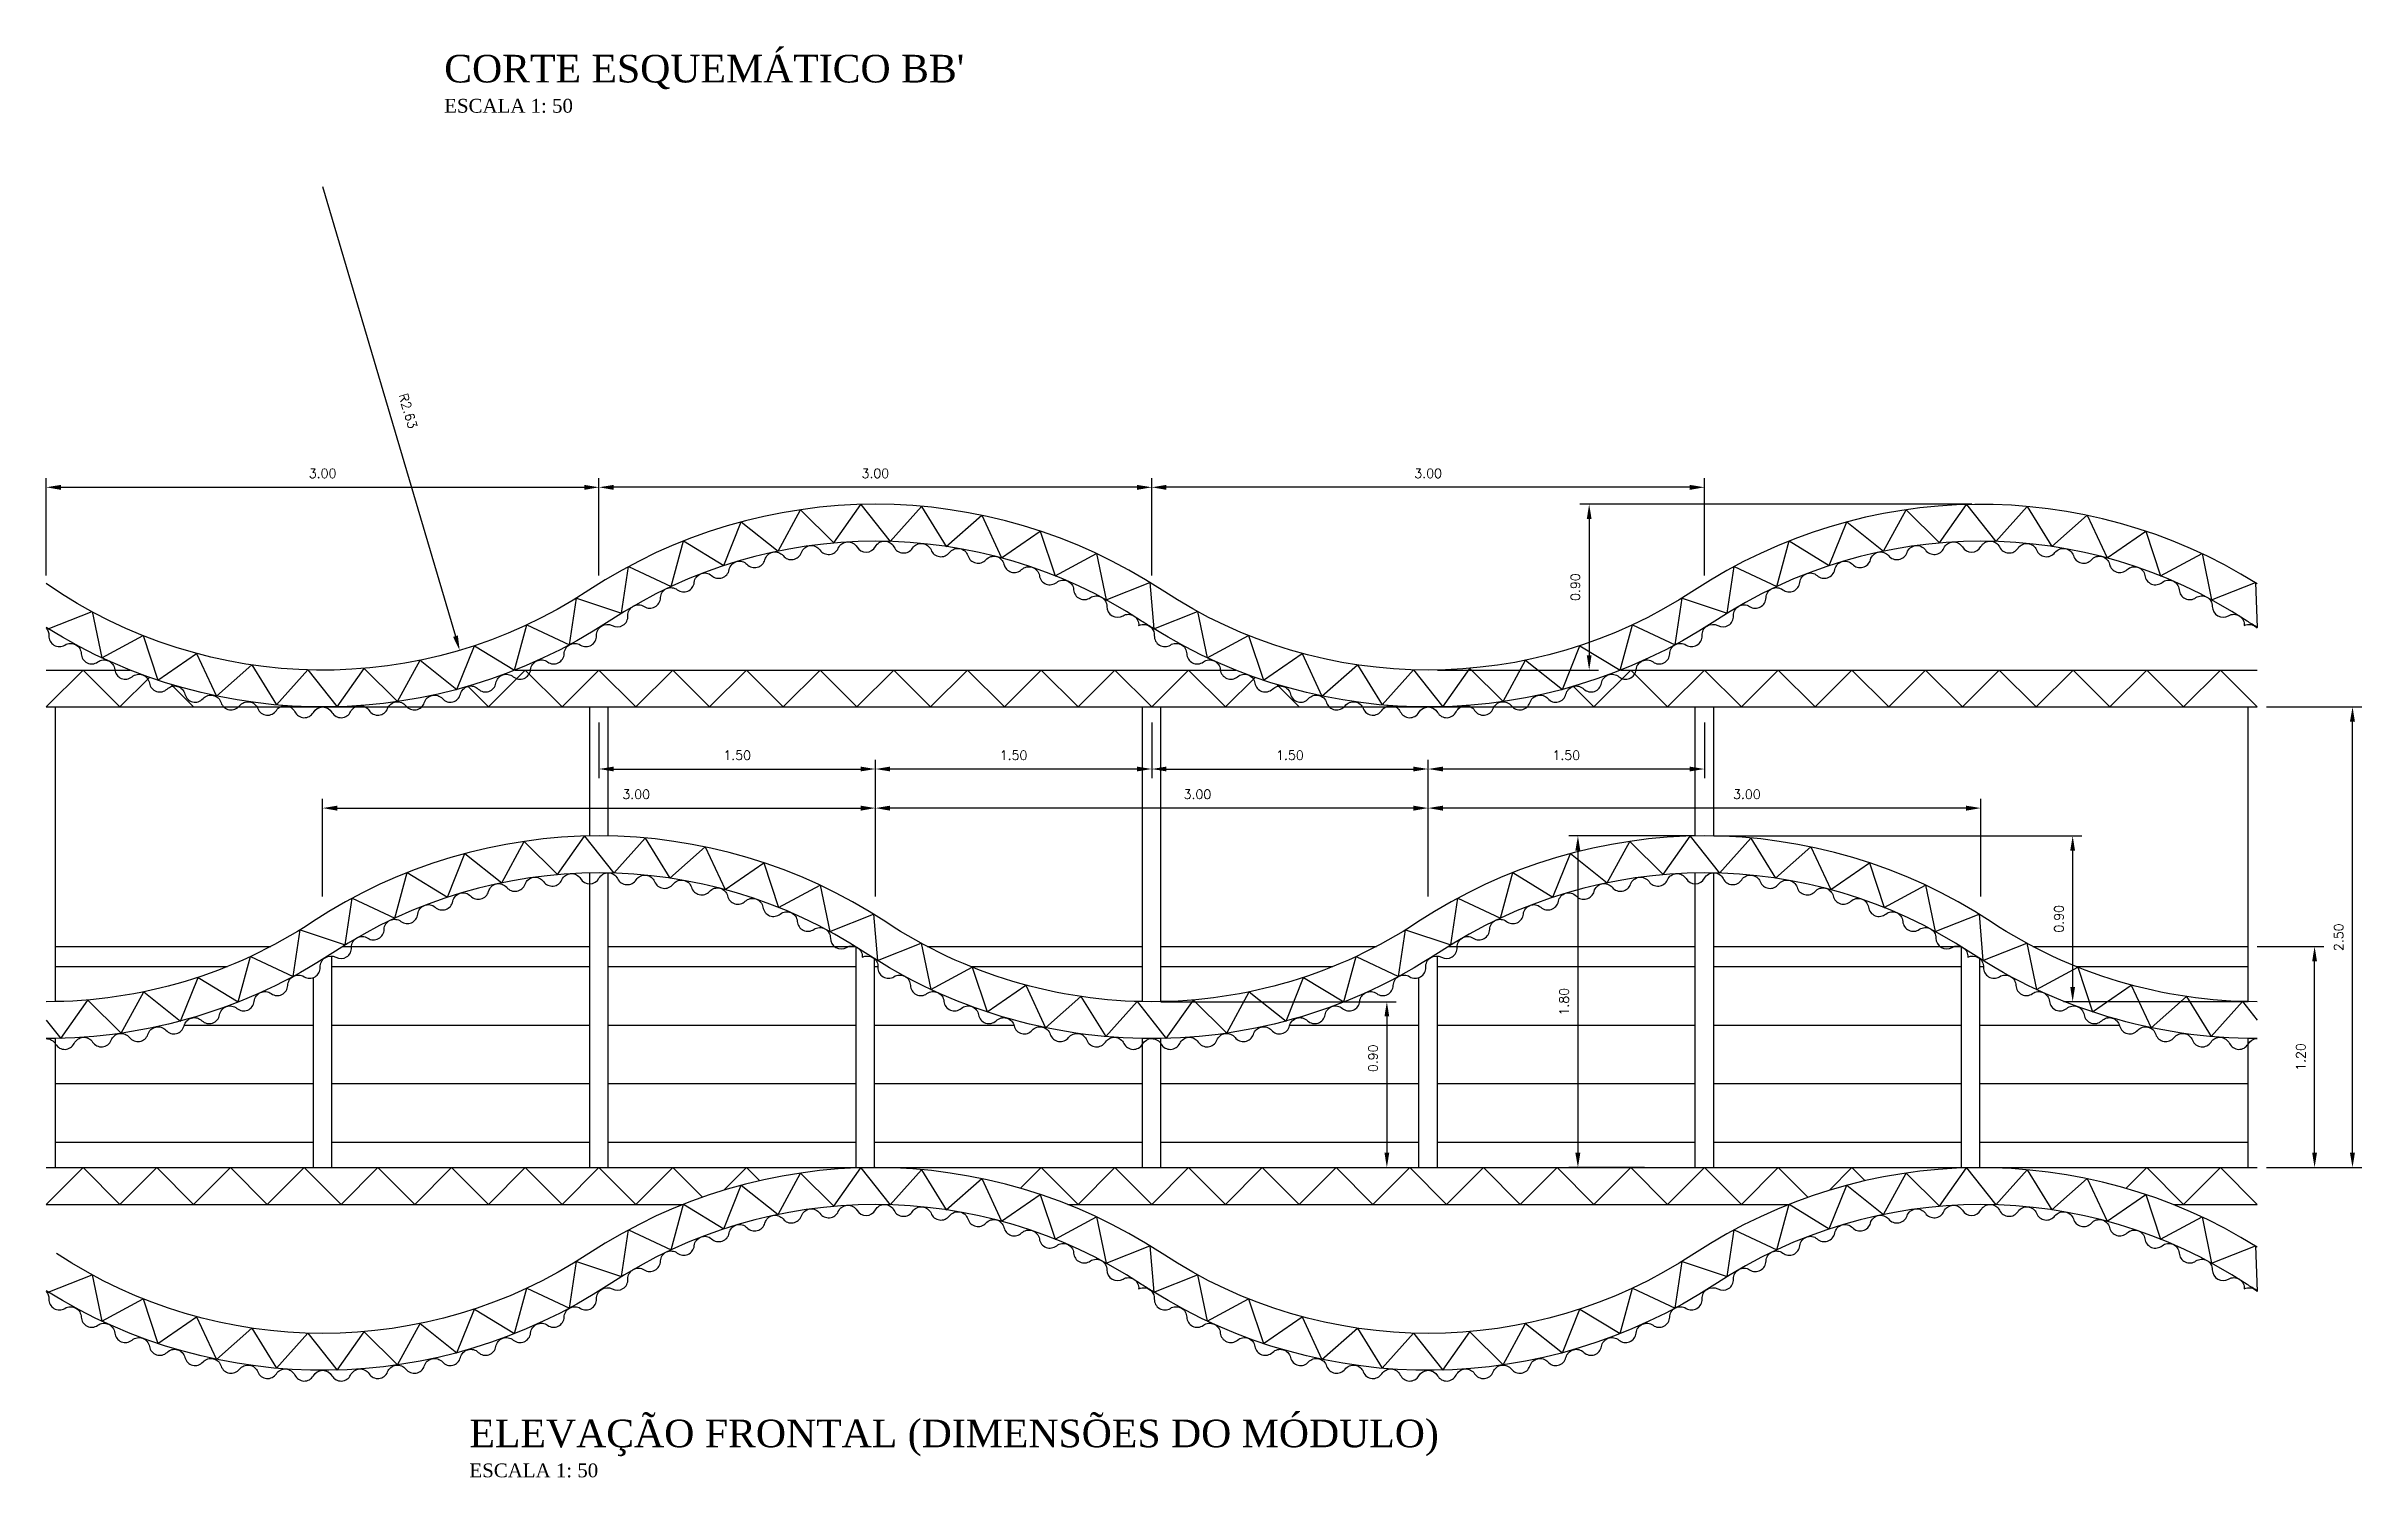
# Model space of a CAD drawing. Header units: millimetres. Extents: x 462 to 740, y -508 to -73.
# Drawn here: x 557.26 to 569.82, y -124.49 to -116.72 of the extents above; entities that cross this region are included whole.
import ezdxf

# ---------------------------------------------------------------- set-up
doc = ezdxf.new("R2010")
doc.units = ezdxf.units.MM
doc.header["$LTSCALE"] = 0.1
doc.header["$PDMODE"] = 3
doc.header["$PDSIZE"] = 0.005
for name, color, linetype in [('azul-claro', 130, 'Continuous'), ('ondas-claras', 130, 'Continuous'), ('ondas-escuras', 160, 'Continuous'), ('Texto', 2, 'Continuous')]:
    doc.layers.add(name, color=color, linetype=linetype)
doc.styles.add('RO-00', font='romans.shx')
doc.dimstyles.new('COTAS-50', dxfattribs={"dimscale": 0, "dimtxt": 0.05, "dimasz": 0.08, "dimexe": 0.05, "dimexo": 0.05, "dimgap": 0.05, "dimtad": 1, "dimzin": 1, "dimdsep": 46, "dimtxsty": 'RO-00', "dimcen": 2.5, "dimclrd": 6, "dimclre": 6, "dimclrt": 2, "dimadec": 0, "dimazin": 0, "dimtfac": 1, "dimtmove": 2, "dimatfit": 2, "dimfxl": 1, "dimtolj": 1, "dimtzin": 0, "dimarcsym": 0})

msp = doc.modelspace()

# ---------------------------------------------------------------- texts
at = {"layer": 'Texto', "attachment_point": 1}
for s, insert, char_height, width in [("{\\fTimes New Roman|b0|i0|c0|p18;CORTE ESQUEMÁTICO BB'}", (559.415, -116.767), 0.15, 5.05231), ('{\\fTimes New Roman|b0|i0|c0|p18;ESCALA 1: 50}', (559.415, -117.006), 0.075, 1.3613), ('{\\fTimes New Roman|b0|i0|c0|p18;ESCALA 1: 50}', (559.552, -124.412), 0.075, 1.3613)]:
    msp.add_mtext(s, dxfattribs=dict(at, insert=insert, char_height=char_height, width=width))
at = {"layer": 'Texto', "insert": (559.552, -124.174), "char_height": 0.15, "attachment_point": 1}
msp.add_mtext('{\\fTimes New Roman|b0|i0|c0|p18;ELEVAÇÃO FRONTAL (DIMENSÕES DO MÓDULO)}', dxfattribs=at)

# ---------------------------------------------------------------- blocks, each defined once
blk = doc.blocks.new('*D33')
at = {"color": 6, "lineweight": -2}
for p, q in [((560.255, -119.593), (560.255, -119.064)), ((563.175, -119.114), (560.335, -119.114)), ((563.255, -119.593), (563.255, -119.064))]:
    blk.add_line(p, q, dxfattribs=at)
at = {"color": 6}
for points in [[(560.335, -119.101), (560.335, -119.128), (560.255, -119.114)], [(563.175, -119.101), (563.175, -119.128), (563.255, -119.114)]]:
    blk.add_solid(points, dxfattribs=at)
at = {"layer": 'Defpoints', "color": 0}
for p in [(560.255, -119.114), (560.255, -119.643), (563.255, -119.643)]:
    blk.add_point(p, dxfattribs=at)
at = {"color": 2, "insert": (561.755, -119.039), "char_height": 0.05, "attachment_point": 5, "style": 'RO-00'}
blk.add_mtext('\\A1;3.00', dxfattribs=at)
blk = doc.blocks.new('*D34')
at = {"color": 6, "lineweight": -2}
for p, q in [((557.255, -119.593), (557.255, -119.064)), ((557.335, -119.114), (560.175, -119.114)), ((560.255, -119.593), (560.255, -119.064))]:
    blk.add_line(p, q, dxfattribs=at)
at = {"color": 6}
for points in [[(557.335, -119.101), (557.335, -119.128), (557.255, -119.114)], [(560.175, -119.101), (560.175, -119.128), (560.255, -119.114)]]:
    blk.add_solid(points, dxfattribs=at)
at = {"layer": 'Defpoints', "color": 0}
for p in [(560.255, -119.114), (557.255, -119.643), (560.255, -119.643)]:
    blk.add_point(p, dxfattribs=at)
at = {"color": 2, "insert": (558.755, -119.039), "char_height": 0.05, "attachment_point": 5, "style": 'RO-00'}
blk.add_mtext('\\A1;3.00', dxfattribs=at)
blk = doc.blocks.new('*D35')
at = {"color": 6, "lineweight": -2}
for p, q in [((563.255, -119.593), (563.255, -119.064)), ((566.175, -119.114), (563.335, -119.114)), ((566.255, -119.593), (566.255, -119.064))]:
    blk.add_line(p, q, dxfattribs=at)
at = {"color": 6}
for points in [[(563.335, -119.101), (563.335, -119.128), (563.255, -119.114)], [(566.175, -119.101), (566.175, -119.128), (566.255, -119.114)]]:
    blk.add_solid(points, dxfattribs=at)
at = {"layer": 'Defpoints', "color": 0}
for p in [(563.255, -119.114), (563.255, -119.643), (566.255, -119.643)]:
    blk.add_point(p, dxfattribs=at)
at = {"color": 2, "insert": (564.755, -119.039), "char_height": 0.05, "attachment_point": 5, "style": 'RO-00'}
blk.add_mtext('\\A1;3.00', dxfattribs=at)
blk = doc.blocks.new('*D36')
at = {"color": 6, "lineweight": -2}
for p, q in [((561.755, -121.334), (561.755, -120.805)), ((564.675, -120.855), (561.835, -120.855)), ((564.755, -121.334), (564.755, -120.805))]:
    blk.add_line(p, q, dxfattribs=at)
at = {"color": 6}
for points in [[(561.835, -120.842), (561.835, -120.869), (561.755, -120.855)], [(564.675, -120.842), (564.675, -120.869), (564.755, -120.855)]]:
    blk.add_solid(points, dxfattribs=at)
at = {"layer": 'Defpoints', "color": 0}
for p in [(561.755, -120.855), (561.755, -121.384), (564.755, -121.384)]:
    blk.add_point(p, dxfattribs=at)
at = {"color": 2, "insert": (563.503, -120.78), "char_height": 0.05, "attachment_point": 5, "style": 'RO-00'}
blk.add_mtext('\\A1;3.00', dxfattribs=at)
blk = doc.blocks.new('*D37')
at = {"color": 6, "lineweight": -2}
for p, q in [((558.755, -121.334), (558.755, -120.805)), ((558.835, -120.855), (561.675, -120.855)), ((561.755, -121.334), (561.755, -120.805))]:
    blk.add_line(p, q, dxfattribs=at)
at = {"color": 6}
for points in [[(558.835, -120.842), (558.835, -120.869), (558.755, -120.855)], [(561.675, -120.842), (561.675, -120.869), (561.755, -120.855)]]:
    blk.add_solid(points, dxfattribs=at)
at = {"layer": 'Defpoints', "color": 0}
for p in [(561.755, -120.855), (558.755, -121.384), (561.755, -121.384)]:
    blk.add_point(p, dxfattribs=at)
at = {"color": 2, "insert": (560.457, -120.78), "char_height": 0.05, "attachment_point": 5, "style": 'RO-00'}
blk.add_mtext('\\A1;3.00', dxfattribs=at)
blk = doc.blocks.new('*D38')
at = {"color": 6, "lineweight": -2}
for p, q in [((564.755, -121.334), (564.755, -120.805)), ((567.675, -120.855), (564.835, -120.855)), ((567.755, -121.334), (567.755, -120.805))]:
    blk.add_line(p, q, dxfattribs=at)
at = {"color": 6}
for points in [[(564.835, -120.842), (564.835, -120.869), (564.755, -120.855)], [(567.675, -120.842), (567.675, -120.869), (567.755, -120.855)]]:
    blk.add_solid(points, dxfattribs=at)
at = {"layer": 'Defpoints', "color": 0}
for p in [(564.755, -120.855), (564.755, -121.384), (567.755, -121.384)]:
    blk.add_point(p, dxfattribs=at)
at = {"color": 2, "insert": (566.485, -120.78), "char_height": 0.05, "attachment_point": 5, "style": 'RO-00'}
blk.add_mtext('\\A1;3.00', dxfattribs=at)
blk = doc.blocks.new('*D39')
at = {"color": 6, "lineweight": -2}
for p, q in [((563.255, -120.391), (563.255, -120.693)), ((561.755, -121.005), (561.755, -120.593)), ((563.175, -120.643), (561.835, -120.643))]:
    blk.add_line(p, q, dxfattribs=at)
at = {"color": 6}
for points in [[(561.835, -120.63), (561.835, -120.656), (561.755, -120.643)], [(563.175, -120.63), (563.175, -120.656), (563.255, -120.643)]]:
    blk.add_solid(points, dxfattribs=at)
at = {"layer": 'Defpoints', "color": 0}
for p in [(563.255, -120.341), (561.755, -120.643), (561.755, -121.055)]:
    blk.add_point(p, dxfattribs=at)
at = {"color": 2, "insert": (562.505, -120.568), "char_height": 0.05, "attachment_point": 5, "style": 'RO-00'}
blk.add_mtext('\\A1;1.50', dxfattribs=at)
blk = doc.blocks.new('*D40')
at = {"color": 6, "lineweight": -2}
for p, q in [((560.255, -120.391), (560.255, -120.693)), ((561.755, -121.005), (561.755, -120.593)), ((560.335, -120.643), (561.675, -120.643))]:
    blk.add_line(p, q, dxfattribs=at)
at = {"color": 6}
for points in [[(560.335, -120.63), (560.335, -120.656), (560.255, -120.643)], [(561.675, -120.63), (561.675, -120.656), (561.755, -120.643)]]:
    blk.add_solid(points, dxfattribs=at)
at = {"layer": 'Defpoints', "color": 0}
for p in [(560.255, -120.341), (561.755, -120.643), (561.755, -121.055)]:
    blk.add_point(p, dxfattribs=at)
at = {"color": 2, "insert": (561.005, -120.568), "char_height": 0.05, "attachment_point": 5, "style": 'RO-00'}
blk.add_mtext('\\A1;1.50', dxfattribs=at)
blk = doc.blocks.new('*D41')
at = {"color": 6, "lineweight": -2}
for p, q in [((563.255, -120.391), (563.255, -120.693)), ((564.755, -121.005), (564.755, -120.593)), ((563.335, -120.643), (564.675, -120.643))]:
    blk.add_line(p, q, dxfattribs=at)
at = {"color": 6}
for points in [[(563.335, -120.63), (563.335, -120.656), (563.255, -120.643)], [(564.675, -120.63), (564.675, -120.656), (564.755, -120.643)]]:
    blk.add_solid(points, dxfattribs=at)
at = {"layer": 'Defpoints', "color": 0}
for p in [(563.255, -120.341), (564.755, -120.643), (564.755, -121.055)]:
    blk.add_point(p, dxfattribs=at)
at = {"color": 2, "insert": (564.005, -120.568), "char_height": 0.05, "attachment_point": 5, "style": 'RO-00'}
blk.add_mtext('\\A1;1.50', dxfattribs=at)
blk = doc.blocks.new('*D42')
at = {"color": 6, "lineweight": -2}
for p, q in [((566.255, -120.391), (566.255, -120.693)), ((564.755, -121.005), (564.755, -120.593)), ((566.175, -120.643), (564.835, -120.643))]:
    blk.add_line(p, q, dxfattribs=at)
at = {"color": 6}
for points in [[(564.835, -120.63), (564.835, -120.656), (564.755, -120.643)], [(566.175, -120.63), (566.175, -120.656), (566.255, -120.643)]]:
    blk.add_solid(points, dxfattribs=at)
at = {"layer": 'Defpoints', "color": 0}
for p in [(566.255, -120.341), (564.755, -120.643), (564.755, -121.055)]:
    blk.add_point(p, dxfattribs=at)
at = {"color": 2, "insert": (565.505, -120.568), "char_height": 0.05, "attachment_point": 5, "style": 'RO-00'}
blk.add_mtext('\\A1;1.50', dxfattribs=at)
blk = doc.blocks.new('*D43')
at = {"color": 6, "lineweight": -2}
for p, q in [((569.305, -120.306), (569.822, -120.306)), ((569.772, -122.726), (569.772, -120.386)), ((569.305, -122.806), (569.822, -122.806))]:
    blk.add_line(p, q, dxfattribs=at)
at = {"color": 6}
for points in [[(569.758, -120.386), (569.785, -120.386), (569.772, -120.306)], [(569.758, -122.726), (569.785, -122.726), (569.772, -122.806)]]:
    blk.add_solid(points, dxfattribs=at)
at = {"layer": 'Defpoints', "color": 0}
for p in [(569.255, -120.306), (569.772, -120.306), (569.255, -122.806)]:
    blk.add_point(p, dxfattribs=at)
at = {"color": 2, "insert": (569.697, -121.556), "char_height": 0.05, "attachment_point": 5, "rotation": 90, "style": 'RO-00'}
blk.add_mtext('\\A1;2.50', dxfattribs=at)
blk = doc.blocks.new('*D44')
at = {"color": 6, "lineweight": -2}
for p, q in [((569.255, -121.606), (569.616, -121.606)), ((569.566, -122.726), (569.566, -121.686)), ((569.355, -122.806), (569.616, -122.806))]:
    blk.add_line(p, q, dxfattribs=at)
at = {"color": 6}
for points in [[(569.553, -121.686), (569.579, -121.686), (569.566, -121.606)], [(569.553, -122.726), (569.579, -122.726), (569.566, -122.806)]]:
    blk.add_solid(points, dxfattribs=at)
at = {"layer": 'Defpoints', "color": 0}
for p in [(569.205, -121.606), (569.566, -121.606), (569.305, -122.806)]:
    blk.add_point(p, dxfattribs=at)
at = {"color": 2, "insert": (569.491, -122.206), "char_height": 0.05, "attachment_point": 5, "rotation": 90, "style": 'RO-00'}
blk.add_mtext('\\A1;1.20', dxfattribs=at)
blk = doc.blocks.new('*D45')
at = {"color": 6, "lineweight": -2}
for p, q in [((567.705, -119.206), (565.579, -119.206)), ((565.629, -119.286), (565.629, -120.026)), ((564.805, -120.106), (565.679, -120.106))]:
    blk.add_line(p, q, dxfattribs=at)
at = {"color": 6}
for points in [[(565.616, -119.286), (565.642, -119.286), (565.629, -119.206)], [(565.616, -120.026), (565.642, -120.026), (565.629, -120.106)]]:
    blk.add_solid(points, dxfattribs=at)
at = {"layer": 'Defpoints', "color": 0}
for p in [(567.755, -119.206), (564.755, -120.106), (565.629, -120.106)]:
    blk.add_point(p, dxfattribs=at)
at = {"color": 2, "insert": (565.554, -119.656), "char_height": 0.05, "attachment_point": 5, "rotation": 90, "style": 'RO-00'}
blk.add_mtext('\\A1;0.90', dxfattribs=at)
blk = doc.blocks.new('*D46')
at = {"color": 6, "lineweight": -2}
for p, q in [((566.305, -121.006), (568.303, -121.006)), ((568.253, -121.086), (568.253, -121.826)), ((569.205, -121.906), (568.203, -121.906))]:
    blk.add_line(p, q, dxfattribs=at)
at = {"color": 6}
for points in [[(568.24, -121.086), (568.266, -121.086), (568.253, -121.006)], [(568.24, -121.826), (568.266, -121.826), (568.253, -121.906)]]:
    blk.add_solid(points, dxfattribs=at)
at = {"layer": 'Defpoints', "color": 0}
for p in [(566.255, -121.006), (568.253, -121.906), (569.255, -121.906)]:
    blk.add_point(p, dxfattribs=at)
at = {"color": 2, "insert": (568.178, -121.456), "char_height": 0.05, "attachment_point": 5, "rotation": 90, "style": 'RO-00'}
blk.add_mtext('\\A1;0.90', dxfattribs=at)
blk = doc.blocks.new('*D47')
at = {"color": 6, "lineweight": -2}
for p, q in [((563.305, -121.906), (564.581, -121.906)), ((564.531, -121.986), (564.531, -122.726)), ((563.505, -122.806), (564.581, -122.806))]:
    blk.add_line(p, q, dxfattribs=at)
at = {"color": 6}
for points in [[(564.518, -121.986), (564.544, -121.986), (564.531, -121.906)], [(564.518, -122.726), (564.544, -122.726), (564.531, -122.806)]]:
    blk.add_solid(points, dxfattribs=at)
at = {"layer": 'Defpoints', "color": 0}
for p in [(563.255, -121.906), (563.455, -122.806), (564.531, -122.806)]:
    blk.add_point(p, dxfattribs=at)
at = {"color": 2, "insert": (564.456, -122.213), "char_height": 0.05, "attachment_point": 5, "rotation": 90, "style": 'RO-00'}
blk.add_mtext('\\A1;0.90', dxfattribs=at)
blk = doc.blocks.new('*D48')
at = {"color": 6, "lineweight": -2}
for p, q in [((566.205, -121.006), (565.518, -121.006)), ((565.568, -121.086), (565.568, -122.726)), ((565.929, -122.806), (565.518, -122.806))]:
    blk.add_line(p, q, dxfattribs=at)
at = {"color": 6}
for points in [[(565.554, -121.086), (565.581, -121.086), (565.568, -121.006)], [(565.554, -122.726), (565.581, -122.726), (565.568, -122.806)]]:
    blk.add_solid(points, dxfattribs=at)
at = {"layer": 'Defpoints', "color": 0}
for p in [(566.255, -121.006), (565.568, -122.806), (565.979, -122.806)]:
    blk.add_point(p, dxfattribs=at)
at = {"color": 2, "insert": (565.493, -121.906), "char_height": 0.05, "attachment_point": 5, "rotation": 90, "style": 'RO-00'}
blk.add_mtext('\\A1;1.80', dxfattribs=at)
blk = doc.blocks.new('*D49')
at = {"color": 6, "lineweight": -2}
blk.add_line((558.755, -117.481), (559.476, -119.922), dxfattribs=at)
at = {"color": 6}
blk.add_solid([(559.489, -119.918), (559.463, -119.926), (559.499, -119.999)], dxfattribs=at)
at = {"layer": 'Defpoints', "color": 0}
for p in [(558.755, -117.481), (559.499, -119.999)]:
    blk.add_point(p, dxfattribs=at)
at = {"color": 2, "insert": (559.219, -118.7), "char_height": 0.05, "attachment_point": 5, "rotation": 286.4523, "style": 'RO-00'}
blk.add_mtext('\\A1;R2.63', dxfattribs=at)

# ---------------------------------------------------------------- dimensions: what is measured, and where the dimension line sits
dim = msp.add_radius_dim(center=(558.755, -117.481), mpoint=(559.499, -119.999), dimstyle='COTAS-50', override={"dimscale": 1})
dim.commit()
dim.dimension.update_dxf_attribs({"geometry": '*D49', "text_midpoint": (559.219, -118.7), "dimtype": 164})
for base, p1, p2, angle, picture, middle in [((560.255, -119.114), (557.255, -119.643), (560.255, -119.643), 180, '*D34', (558.755, -119.039)), ((565.629, -120.106), (567.755, -119.206), (564.755, -120.106), 90, '*D45', (565.554, -119.656)), ((561.755, -120.643), (560.255, -120.341), (561.755, -121.055), 180, '*D40', (561.005, -120.568)), ((564.755, -120.643), (563.255, -120.341), (564.755, -121.055), 180, '*D41', (564.005, -120.568)), ((569.772, -120.306), (569.255, -122.806), (569.255, -120.306), 90, '*D43', (569.697, -121.556)), ((565.568, -122.806), (566.255, -121.006), (565.979, -122.806), 90, '*D48', (565.493, -121.906)), ((568.253, -121.906), (566.255, -121.006), (569.255, -121.906), 90, '*D46', (568.178, -121.456)), ((569.566, -121.606), (569.305, -122.806), (569.205, -121.606), 90, '*D44', (569.491, -122.206))]:
    dim = msp.add_linear_dim(base=base, p1=p1, p2=p2, angle=angle, dimstyle='COTAS-50', override={"dimscale": 1})
    dim.commit()
    dim.dimension.update_dxf_attribs({"geometry": picture, "text_midpoint": middle})
for base, p1, p2, picture, middle in [((560.255, -119.114), (563.255, -119.643), (560.255, -119.643), '*D33', (561.755, -119.039)), ((563.255, -119.114), (566.255, -119.643), (563.255, -119.643), '*D35', (564.755, -119.039)), ((561.755, -120.643), (563.255, -120.341), (561.755, -121.055), '*D39', (562.505, -120.568)), ((564.755, -120.643), (566.255, -120.341), (564.755, -121.055), '*D42', (565.505, -120.568))]:
    dim = msp.add_linear_dim(base=base, p1=p1, p2=p2, dimstyle='COTAS-50', override={"dimscale": 1})
    dim.commit()
    dim.dimension.update_dxf_attribs({"geometry": picture, "text_midpoint": middle})
for base, p1, p2, angle, picture, middle in [((561.755, -120.855), (558.755, -121.384), (561.755, -121.384), 180, '*D37', (560.457, -120.78)), ((564.531, -122.806), (563.255, -121.906), (563.455, -122.806), 90, '*D47', (564.456, -122.213))]:
    dim = msp.add_linear_dim(base=base, p1=p1, p2=p2, angle=angle, dimstyle='COTAS-50', override={"dimscale": 1})
    dim.commit()
    dim.dimension.update_dxf_attribs({"geometry": picture, "text_midpoint": middle, "dimtype": 160})
for base, p1, p2, picture, middle in [((561.755, -120.855), (564.755, -121.384), (561.755, -121.384), '*D36', (563.503, -120.78)), ((564.755, -120.855), (567.755, -121.384), (564.755, -121.384), '*D38', (566.485, -120.78))]:
    dim = msp.add_linear_dim(base=base, p1=p1, p2=p2, dimstyle='COTAS-50', override={"dimscale": 1})
    dim.commit()
    dim.dimension.update_dxf_attribs({"geometry": picture, "text_midpoint": middle, "dimtype": 160})

# ---------------------------------------------------------------- hatches: boundary and pattern name
h = msp.add_hatch()
h.set_pattern_fill('LINE', color=256, scale=0.1, style=0)
h.set_pattern_definition([(0, (-64.14608, 399.61973), (0, 0.3175), [])])
h.paths.add_polyline_path([(558.474, -121.606), (557.305, -121.606), (557.305, -121.906, 0.116451)])
h.paths.add_polyline_path([(558.705, -121.775, -0.237937), (558.654, -121.77, 0.268983), (558.596, -121.768), (558.596, -121.768, 0.268989), (558.566, -121.817, -0.610099), (558.475, -121.862, 0.268989), (558.418, -121.856), (558.418, -121.856, 0.268983), (558.384, -121.903, -0.6101), (558.29, -121.942, 0.268983), (558.233, -121.932), (558.233, -121.932, 0.268989), (558.196, -121.977, -0.610099), (558.1, -122.008, 0.26899), (558.043, -121.994), (558.043, -121.994, 0.268984), (558.003, -122.036, -0.6101), (557.905, -122.061, 0.579938), (557.807, -122.082, -0.610099), (557.707, -122.1, 0.579938), (557.608, -122.114, -0.6101), (557.507, -122.125, 0.579938), (557.407, -122.132, -0.610099), (557.306, -122.135, 0.001454), (557.305, -122.135), (557.305, -122.806), (558.705, -122.806)])
h.paths.add_polyline_path([(560.205, -121.606), (558.912, -121.606, 0.020521), (558.912, -121.611, -0.5853), (558.827, -121.665, 0.098516), (558.805, -121.658), (558.805, -122.806), (560.205, -122.806)])
h.paths.add_polyline_path([(561.65, -121.608, 0.024038), (561.645, -121.606), (561.609, -121.606, 0.049924), (561.599, -121.611, -0.312343), (561.533, -121.606), (560.305, -121.606), (560.305, -122.806), (561.65, -122.806)])
h.paths.add_polyline_path([(563.205, -122.135, 0.001448), (563.205, -122.135, -0.6101), (563.104, -122.132, 0.579938), (563.004, -122.125, -0.610099), (562.903, -122.114, 0.579938), (562.804, -122.1, -0.6101), (562.704, -122.082, 0.579938), (562.606, -122.061, -0.610099), (562.508, -122.036, 0.579938), (562.411, -122.008, -0.6101), (562.315, -121.977, 0.579938), (562.221, -121.942, -0.610099), (562.127, -121.903, 0.579938), (562.036, -121.862, -0.6101), (561.945, -121.817, 0.579938), (561.857, -121.77, -0.610099), (561.769, -121.718, 0.222137), (561.75, -121.673), (561.75, -122.806), (563.205, -122.806)])
h.paths.add_polyline_path([(563.205, -121.606), (562.037, -121.606, 0.116451), (563.205, -121.906)])
h = msp.add_hatch()
h.set_pattern_fill('LINE', color=256, scale=0.1, style=0)
h.set_pattern_definition([(0, (-58.14608, 399.61973), (0, 0.3175), [])])
h.paths.add_polyline_path([(564.474, -121.606), (563.305, -121.606), (563.305, -121.906, 0.116451)])
h.paths.add_polyline_path([(564.705, -121.775, -0.237937), (564.654, -121.77, 0.268983), (564.596, -121.768), (564.596, -121.768, 0.268989), (564.566, -121.817, -0.610099), (564.475, -121.862, 0.268989), (564.418, -121.856), (564.418, -121.856, 0.268983), (564.384, -121.903, -0.6101), (564.29, -121.942, 0.268983), (564.233, -121.932), (564.233, -121.932, 0.268989), (564.196, -121.977, -0.610099), (564.1, -122.008, 0.26899), (564.043, -121.994), (564.043, -121.994, 0.268984), (564.003, -122.036, -0.6101), (563.905, -122.061, 0.579938), (563.807, -122.082, -0.610099), (563.707, -122.1, 0.579938), (563.608, -122.114, -0.6101), (563.507, -122.125, 0.579938), (563.407, -122.132, -0.610099), (563.306, -122.135, 0.001454), (563.305, -122.135), (563.305, -122.806), (564.705, -122.806)])
h.paths.add_polyline_path([(566.205, -121.606), (564.912, -121.606, 0.020521), (564.912, -121.611, -0.5853), (564.827, -121.665, 0.098516), (564.805, -121.658), (564.805, -122.806), (566.205, -122.806)])
h.paths.add_polyline_path([(567.65, -121.608, 0.024038), (567.645, -121.606), (567.609, -121.606, 0.049924), (567.599, -121.611, -0.312343), (567.533, -121.606), (566.305, -121.606), (566.305, -122.806), (567.65, -122.806)])
h.paths.add_polyline_path([(569.205, -122.135, 0.001448), (569.205, -122.135, -0.6101), (569.104, -122.132, 0.579938), (569.004, -122.125, -0.610099), (568.903, -122.114, 0.579938), (568.804, -122.1, -0.6101), (568.704, -122.082, 0.579938), (568.606, -122.061, -0.610099), (568.508, -122.036, 0.579938), (568.411, -122.008, -0.6101), (568.315, -121.977, 0.579938), (568.221, -121.942, -0.610099), (568.127, -121.903, 0.579938), (568.036, -121.862, -0.6101), (567.945, -121.817, 0.579938), (567.857, -121.77, -0.610099), (567.769, -121.718, 0.222137), (567.75, -121.673), (567.75, -122.806), (569.205, -122.806)])
h.paths.add_polyline_path([(569.205, -121.606), (568.037, -121.606, 0.116451), (569.205, -121.906)])

# ---------------------------------------------------------------- linework, layer by layer
for p, q in [((557.255, -120.106), (557.711, -120.106)), ((557.455, -120.106), (557.255, -120.306)), ((557.455, -120.106), (557.655, -120.306)), ((559.855, -120.106), (559.655, -120.306)), ((559.8, -120.106), (563.255, -120.106)), ((559.855, -120.106), (560.055, -120.306)), ((560.255, -120.106), (560.055, -120.306)), ((560.255, -120.106), (560.455, -120.306)), ((560.655, -120.106), (560.455, -120.306)), ((560.655, -120.106), (560.855, -120.306)), ((561.055, -120.106), (560.855, -120.306)), ((561.055, -120.106), (561.255, -120.306)), ((561.455, -120.106), (561.255, -120.306)), ((561.455, -120.106), (561.655, -120.306)), ((561.855, -120.106), (561.655, -120.306)), ((561.855, -120.106), (562.055, -120.306)), ((562.255, -120.106), (562.055, -120.306)), ((562.255, -120.106), (562.455, -120.306)), ((562.655, -120.106), (562.455, -120.306)), ((562.655, -120.106), (562.855, -120.306)), ((563.055, -120.106), (562.855, -120.306)), ((563.055, -120.106), (563.255, -120.306)), ((563.255, -120.106), (563.711, -120.106)), ((563.455, -120.106), (563.255, -120.306)), ((563.455, -120.106), (563.655, -120.306)), ((565.855, -120.106), (565.655, -120.306)), ((565.8, -120.106), (569.255, -120.106)), ((565.855, -120.106), (566.055, -120.306)), ((566.255, -120.106), (566.055, -120.306)), ((566.255, -120.106), (566.455, -120.306)), ((566.655, -120.106), (566.455, -120.306)), ((566.655, -120.106), (566.855, -120.306)), ((567.055, -120.106), (566.855, -120.306)), ((567.055, -120.106), (567.255, -120.306)), ((567.455, -120.106), (567.255, -120.306)), ((567.455, -120.106), (567.655, -120.306)), ((567.855, -120.106), (567.655, -120.306)), ((567.855, -120.106), (568.055, -120.306)), ((568.255, -120.106), (568.055, -120.306)), ((568.255, -120.106), (568.455, -120.306)), ((568.655, -120.106), (568.455, -120.306)), ((568.655, -120.106), (568.855, -120.306)), ((569.055, -120.106), (568.855, -120.306)), ((569.055, -120.106), (569.255, -120.306)), ((557.816, -120.146), (557.655, -120.306)), ((557.933, -120.184), (558.055, -120.306)), ((559.543, -120.194), (559.655, -120.306)), ((563.816, -120.146), (563.655, -120.306)), ((563.933, -120.184), (564.055, -120.306)), ((565.543, -120.194), (565.655, -120.306)), ((557.255, -120.306), (563.255, -120.306)), ((557.305, -121.906), (557.305, -120.306)), ((560.205, -121.007), (560.205, -120.306)), ((560.305, -121.007), (560.305, -120.306)), ((563.205, -121.906), (563.205, -120.306)), ((563.255, -120.306), (569.255, -120.306)), ((563.305, -121.906), (563.305, -120.306)), ((566.205, -121.007), (566.205, -120.306)), ((566.305, -121.007), (566.305, -120.306)), ((569.205, -121.906), (569.205, -120.306)), ((560.205, -122.806), (560.205, -121.207)), ((560.305, -122.806), (560.305, -121.207)), ((566.205, -122.806), (566.205, -121.207)), ((566.305, -122.806), (566.305, -121.207)), ((557.305, -121.606), (558.474, -121.606)), ((558.863, -121.606), (560.205, -121.606)), ((560.305, -121.606), (561.648, -121.606)), ((561.65, -122.806), (561.65, -121.608)), ((562.037, -121.606), (563.205, -121.606)), ((563.305, -121.606), (564.474, -121.606)), ((564.863, -121.606), (566.205, -121.606)), ((566.305, -121.606), (567.648, -121.606)), ((567.65, -122.806), (567.65, -121.608)), ((568.037, -121.606), (569.205, -121.606)), ((558.805, -122.806), (558.805, -121.658)), ((561.75, -122.806), (561.75, -121.673)), ((564.805, -122.806), (564.805, -121.658)), ((567.75, -122.806), (567.75, -121.673)), ((558.705, -122.806), (558.705, -121.775)), ((564.705, -122.806), (564.705, -121.775)), ((557.305, -122.806), (557.305, -122.106)), ((563.205, -122.806), (563.205, -122.106)), ((563.305, -122.806), (563.305, -122.106)), ((569.205, -122.806), (569.205, -122.106)), ((557.255, -122.806), (563.255, -122.806)), ((557.455, -122.806), (557.255, -123.006)), ((557.455, -122.806), (557.655, -123.006)), ((557.855, -122.806), (557.655, -123.006)), ((557.855, -122.806), (558.055, -123.006)), ((558.255, -122.806), (558.055, -123.006)), ((558.255, -122.806), (558.455, -123.006)), ((558.655, -122.806), (558.455, -123.006)), ((558.655, -122.806), (558.855, -123.006)), ((559.055, -122.806), (558.855, -123.006)), ((559.055, -122.806), (559.255, -123.006)), ((559.455, -122.806), (559.255, -123.006)), ((559.455, -122.806), (559.655, -123.006)), ((559.855, -122.806), (559.655, -123.006)), ((559.855, -122.806), (560.055, -123.006)), ((560.255, -122.806), (560.055, -123.006)), ((560.255, -122.806), (560.455, -123.006)), ((560.655, -122.806), (560.455, -123.006)), ((560.655, -122.806), (560.816, -122.967)), ((561.055, -122.806), (560.933, -122.929)), ((561.055, -122.806), (561.126, -122.877)), ((562.655, -122.806), (562.543, -122.918)), ((562.655, -122.806), (562.855, -123.006)), ((563.055, -122.806), (562.855, -123.006)), ((563.055, -122.806), (563.255, -123.006)), ((563.255, -122.806), (569.255, -122.806)), ((563.455, -122.806), (563.255, -123.006)), ((563.455, -122.806), (563.655, -123.006)), ((563.855, -122.806), (563.655, -123.006)), ((563.855, -122.806), (564.055, -123.006)), ((564.255, -122.806), (564.055, -123.006)), ((564.255, -122.806), (564.455, -123.006)), ((564.655, -122.806), (564.455, -123.006)), ((564.655, -122.806), (564.855, -123.006)), ((565.055, -122.806), (564.855, -123.006)), ((565.055, -122.806), (565.255, -123.006)), ((565.455, -122.806), (565.255, -123.006)), ((565.455, -122.806), (565.655, -123.006)), ((565.855, -122.806), (565.655, -123.006)), ((565.855, -122.806), (566.055, -123.006)), ((566.255, -122.806), (566.055, -123.006)), ((566.255, -122.806), (566.455, -123.006)), ((566.655, -122.806), (566.455, -123.006)), ((566.655, -122.806), (566.816, -122.967)), ((567.055, -122.806), (566.933, -122.929)), ((567.055, -122.806), (567.126, -122.877)), ((568.655, -122.806), (568.543, -122.918)), ((568.655, -122.806), (568.855, -123.006)), ((569.055, -122.806), (568.855, -123.006)), ((569.055, -122.806), (569.255, -123.006)), ((557.255, -123.006), (560.711, -123.006)), ((562.8, -123.006), (563.255, -123.006)), ((563.255, -123.006), (566.711, -123.006)), ((568.8, -123.006), (569.255, -123.006))]:
    msp.add_line(p, q)
at = {"layer": 'azul-claro'}
for points in [[(563.311, -119.673, 0.3), (560.2, -119.673, -0.306916), (557.255, -119.636)], [(569.255, -119.638, 0.293699), (566.2, -119.673, -0.3), (563.311, -119.673)], [(563.255, -119.875, -0.005791), (563.2, -119.84, 0.3), (560.311, -119.84, -0.293699), (557.255, -119.875)], [(557.255, -119.878, -0.191661), (557.269, -119.919, 0.603753), (557.356, -119.97, -0.586073), (557.445, -120.018, 0.603737), (557.535, -120.062, -0.586073), (557.627, -120.104, 0.603753), (557.721, -120.142, -0.586073), (557.815, -120.177, 0.603737), (557.911, -120.209, -0.586073), (558.008, -120.237, 0.603753), (558.106, -120.261, -0.586073), (558.204, -120.283, 0.603737), (558.304, -120.3, -0.586073), (558.403, -120.315, 0.603753), (558.504, -120.325, -0.586073), (558.604, -120.332, 0.603737), (558.705, -120.336, -0.586073), (558.806, -120.336, 0.603753), (558.907, -120.332, -0.586073), (559.007, -120.325, 0.603737), (559.108, -120.315, -0.586073), (559.207, -120.3, 0.603753), (559.307, -120.283, -0.586073), (559.405, -120.261, 0.603737), (559.503, -120.237, -0.586073), (559.6, -120.209, 0.603753), (559.696, -120.177, -0.586073), (559.79, -120.142, 0.603737), (559.884, -120.104, -0.586073), (559.976, -120.062, 0.603753), (560.066, -120.018, -0.586073), (560.155, -119.97, 0.603737), (560.242, -119.919, -0.586073), (560.327, -119.865, 0.5853), (560.412, -119.811, -0.604731), (560.5, -119.761, 0.5853), (560.589, -119.713, -0.604731), (560.68, -119.67, 0.5853), (560.772, -119.63, -0.604731), (560.866, -119.593, 0.5853), (560.962, -119.561, -0.604731), (561.058, -119.532, 0.5853), (561.156, -119.507, -0.604731), (561.254, -119.485, 0.5853), (561.354, -119.468, -0.604731), (561.454, -119.454, 0.5853), (561.554, -119.444, -0.604731), (561.655, -119.438, 0.5853), (561.755, -119.436, -0.604731), (561.856, -119.438, 0.5853), (561.957, -119.444, -0.604731), (562.057, -119.454, 0.5853), (562.157, -119.468, -0.604731), (562.257, -119.485, 0.5853), (562.355, -119.507, -0.604731), (562.453, -119.532, 0.5853), (562.549, -119.561, -0.604731), (562.645, -119.593, 0.5853), (562.739, -119.63, -0.604731), (562.831, -119.67, 0.5853), (562.922, -119.713, -0.604731), (563.011, -119.761, 0.5853), (563.099, -119.811, -0.604731), (563.184, -119.865, -0.354582), (563.255, -119.878, -0.354582)], [(569.255, -119.875, -0.005791), (569.2, -119.84, 0.3), (566.311, -119.84, -0.293699), (563.255, -119.875)], [(563.255, -119.878, -0.191661), (563.269, -119.919, 0.603753), (563.356, -119.97, -0.586073), (563.445, -120.018, 0.603737), (563.535, -120.062, -0.586073), (563.627, -120.104, 0.603753), (563.721, -120.142, -0.586073), (563.815, -120.177, 0.603737), (563.911, -120.209, -0.586073), (564.008, -120.237, 0.603753), (564.106, -120.261, -0.586073), (564.204, -120.283, 0.603737), (564.304, -120.3, -0.586073), (564.403, -120.315, 0.603753), (564.504, -120.325, -0.586073), (564.604, -120.332, 0.603737), (564.705, -120.336, -0.586073), (564.806, -120.336, 0.603753), (564.907, -120.332, -0.586073), (565.007, -120.325, 0.603737), (565.108, -120.315, -0.586073), (565.207, -120.3, 0.603753), (565.307, -120.283, -0.586073), (565.405, -120.261, 0.603737), (565.503, -120.237, -0.586073), (565.6, -120.209, 0.603753), (565.696, -120.177, -0.586073), (565.79, -120.142, 0.603737), (565.884, -120.104, -0.586073), (565.976, -120.062, 0.603753), (566.066, -120.018, -0.586073), (566.155, -119.97, 0.603737), (566.242, -119.919, -0.586073), (566.327, -119.865, 0.5853), (566.412, -119.811, -0.604731), (566.5, -119.761, 0.5853), (566.589, -119.713, -0.604731), (566.68, -119.67, 0.5853), (566.772, -119.63, -0.604731), (566.866, -119.593, 0.5853), (566.962, -119.561, -0.604731), (567.058, -119.532, 0.5853), (567.156, -119.507, -0.604731), (567.254, -119.485, 0.5853), (567.354, -119.468, -0.604731), (567.454, -119.454, 0.5853), (567.554, -119.444, -0.604731), (567.655, -119.438, 0.5853), (567.755, -119.436, -0.604731), (567.856, -119.438, 0.5853), (567.957, -119.444, -0.604731), (568.057, -119.454, 0.5853), (568.157, -119.468, -0.604731), (568.257, -119.485, 0.5853), (568.355, -119.507, -0.604731), (568.453, -119.532, 0.5853), (568.549, -119.561, -0.604731), (568.645, -119.593, 0.5853), (568.739, -119.63, -0.604731), (568.831, -119.67, 0.5853), (568.922, -119.713, -0.604731), (569.011, -119.761, 0.5853), (569.099, -119.811, -0.604731), (569.184, -119.865, -0.354582), (569.255, -119.878, -0.354582)]]:
    msp.add_lwpolyline(points, format="xyb", dxfattribs=at)
for points in [[(557.266, -119.882), (557.504, -119.789), (557.556, -120.039), (557.781, -119.919), (557.861, -120.161), (558.071, -120.016), (558.179, -120.247), (558.371, -120.078), (558.505, -120.295), (558.675, -120.105), (558.834, -120.305), (558.981, -120.097), (559.162, -120.277), (559.284, -120.053), (559.484, -120.211), (559.579, -119.974), (559.797, -120.107), (559.864, -119.861), (560.095, -119.969), (560.133, -119.716), (560.378, -119.797), (560.416, -119.544), (560.647, -119.652), (560.714, -119.405), (560.932, -119.539), (561.027, -119.302), (561.227, -119.46), (561.349, -119.236), (561.53, -119.416), (561.677, -119.207), (561.836, -119.408), (562.006, -119.218), (562.14, -119.435), (562.332, -119.266), (562.44, -119.497), (562.65, -119.352), (562.73, -119.594), (562.955, -119.474), (563.007, -119.724), (563.245, -119.631), (563.266, -119.882)], [(563.266, -119.882), (563.504, -119.789), (563.556, -120.039), (563.781, -119.919), (563.861, -120.161), (564.071, -120.016), (564.179, -120.247), (564.371, -120.078), (564.505, -120.295), (564.675, -120.105), (564.834, -120.305), (564.981, -120.097), (565.162, -120.277), (565.284, -120.053), (565.484, -120.211), (565.579, -119.974), (565.797, -120.107), (565.864, -119.861), (566.095, -119.969), (566.133, -119.716), (566.378, -119.797), (566.416, -119.544), (566.647, -119.652), (566.714, -119.405), (566.932, -119.539), (567.027, -119.302), (567.227, -119.46), (567.349, -119.236), (567.53, -119.416), (567.677, -119.207), (567.836, -119.408), (568.006, -119.218), (568.14, -119.435), (568.332, -119.266), (568.44, -119.497), (568.65, -119.352), (568.73, -119.594), (568.955, -119.474), (569.007, -119.724), (569.245, -119.631), (569.255, -119.875)]]:
    msp.add_lwpolyline(points, dxfattribs=at)
at = {"layer": 'ondas-claras'}
for points in [[(557.266, -123.482), (557.504, -123.389), (557.556, -123.639), (557.781, -123.519), (557.861, -123.761), (558.071, -123.616), (558.179, -123.847), (558.371, -123.678), (558.505, -123.895), (558.675, -123.705), (558.834, -123.905), (558.981, -123.697), (559.162, -123.877), (559.284, -123.653), (559.484, -123.811), (559.579, -123.574), (559.797, -123.707), (559.864, -123.461), (560.095, -123.569), (560.133, -123.316), (560.378, -123.397), (560.416, -123.144), (560.647, -123.252), (560.714, -123.005), (560.932, -123.139), (561.027, -122.902), (561.227, -123.06), (561.349, -122.836), (561.53, -123.016), (561.677, -122.807), (561.836, -123.008), (562.006, -122.818), (562.14, -123.035), (562.332, -122.866), (562.44, -123.097), (562.65, -122.952), (562.73, -123.194), (562.955, -123.074), (563.007, -123.324), (563.245, -123.231), (563.266, -123.482)], [(563.266, -123.482), (563.504, -123.389), (563.556, -123.639), (563.781, -123.519), (563.861, -123.761), (564.071, -123.616), (564.179, -123.847), (564.371, -123.678), (564.505, -123.895), (564.675, -123.705), (564.834, -123.905), (564.981, -123.697), (565.162, -123.877), (565.284, -123.653), (565.484, -123.811), (565.579, -123.574), (565.797, -123.707), (565.864, -123.461), (566.095, -123.569), (566.133, -123.316), (566.378, -123.397), (566.416, -123.144), (566.647, -123.252), (566.714, -123.005), (566.932, -123.139), (567.027, -122.902), (567.227, -123.06), (567.349, -122.836), (567.53, -123.016), (567.677, -122.807), (567.836, -123.008), (568.006, -122.818), (568.14, -123.035), (568.332, -122.866), (568.44, -123.097), (568.65, -122.952), (568.73, -123.194), (568.955, -123.074), (569.007, -123.324), (569.245, -123.231), (569.255, -123.478)]]:
    msp.add_lwpolyline(points, dxfattribs=at)
for points in [[(563.311, -123.273, 0.3), (560.2, -123.273, -0.3), (557.311, -123.273)], [(569.255, -123.238, 0.293699), (566.2, -123.273, -0.3), (563.311, -123.273)], [(563.255, -123.475, -0.005791), (563.2, -123.44, 0.3), (560.311, -123.44, -0.293699), (557.255, -123.475)], [(557.255, -123.478, -0.191661), (557.269, -123.519, 0.603753), (557.356, -123.57, -0.586073), (557.445, -123.618, 0.603737), (557.535, -123.662, -0.586073), (557.627, -123.704, 0.603753), (557.721, -123.742, -0.586073), (557.815, -123.777, 0.603737), (557.911, -123.809, -0.586073), (558.008, -123.837, 0.603753), (558.106, -123.861, -0.586073), (558.204, -123.883, 0.603737), (558.304, -123.9, -0.586073), (558.403, -123.915, 0.603753), (558.504, -123.925, -0.586073), (558.604, -123.932, 0.603737), (558.705, -123.936, -0.586073), (558.806, -123.936, 0.603753), (558.907, -123.932, -0.586073), (559.007, -123.925, 0.603737), (559.108, -123.915, -0.586073), (559.207, -123.9, 0.603753), (559.307, -123.883, -0.586073), (559.405, -123.861, 0.603737), (559.503, -123.837, -0.586073), (559.6, -123.809, 0.603753), (559.696, -123.777, -0.586073), (559.79, -123.742, 0.603737), (559.884, -123.704, -0.586073), (559.976, -123.662, 0.603753), (560.066, -123.618, -0.586073), (560.155, -123.57, 0.603737), (560.242, -123.519, -0.586073), (560.327, -123.465, 0.5853), (560.412, -123.411, -0.604731), (560.5, -123.361, 0.5853), (560.589, -123.313, -0.604731), (560.68, -123.27, 0.5853), (560.772, -123.23, -0.604731), (560.866, -123.193, 0.5853), (560.962, -123.161, -0.604731), (561.058, -123.132, 0.5853), (561.156, -123.107, -0.604731), (561.254, -123.085, 0.5853), (561.354, -123.068, -0.604731), (561.454, -123.054, 0.5853), (561.554, -123.044, -0.604731), (561.655, -123.038, 0.5853), (561.755, -123.036, -0.604731), (561.856, -123.038, 0.5853), (561.957, -123.044, -0.604731), (562.057, -123.054, 0.5853), (562.157, -123.068, -0.604731), (562.257, -123.085, 0.5853), (562.355, -123.107, -0.604731), (562.453, -123.132, 0.5853), (562.549, -123.161, -0.604731), (562.645, -123.193, 0.5853), (562.739, -123.23, -0.604731), (562.831, -123.27, 0.5853), (562.922, -123.313, -0.604731), (563.011, -123.361, 0.5853), (563.099, -123.411, -0.604731), (563.184, -123.465, -0.354582), (563.255, -123.478, -0.354582)], [(569.255, -123.475, -0.005791), (569.2, -123.44, 0.3), (566.311, -123.44, -0.293699), (563.255, -123.475)], [(563.255, -123.478, -0.191661), (563.269, -123.519, 0.603753), (563.356, -123.57, -0.586073), (563.445, -123.618, 0.603737), (563.535, -123.662, -0.586073), (563.627, -123.704, 0.603753), (563.721, -123.742, -0.586073), (563.815, -123.777, 0.603737), (563.911, -123.809, -0.586073), (564.008, -123.837, 0.603753), (564.106, -123.861, -0.586073), (564.204, -123.883, 0.603737), (564.304, -123.9, -0.586073), (564.403, -123.915, 0.603753), (564.504, -123.925, -0.586073), (564.604, -123.932, 0.603737), (564.705, -123.936, -0.586073), (564.806, -123.936, 0.603753), (564.907, -123.932, -0.586073), (565.007, -123.925, 0.603737), (565.108, -123.915, -0.586073), (565.207, -123.9, 0.603753), (565.307, -123.883, -0.586073), (565.405, -123.861, 0.603737), (565.503, -123.837, -0.586073), (565.6, -123.809, 0.603753), (565.696, -123.777, -0.586073), (565.79, -123.742, 0.603737), (565.884, -123.704, -0.586073), (565.976, -123.662, 0.603753), (566.066, -123.618, -0.586073), (566.155, -123.57, 0.603737), (566.242, -123.519, -0.586073), (566.327, -123.465, 0.5853), (566.412, -123.411, -0.604731), (566.5, -123.361, 0.5853), (566.589, -123.313, -0.604731), (566.68, -123.27, 0.5853), (566.772, -123.23, -0.604731), (566.866, -123.193, 0.5853), (566.962, -123.161, -0.604731), (567.058, -123.132, 0.5853), (567.156, -123.107, -0.604731), (567.254, -123.085, 0.5853), (567.354, -123.068, -0.604731), (567.454, -123.054, 0.5853), (567.554, -123.044, -0.604731), (567.655, -123.038, 0.5853), (567.755, -123.036, -0.604731), (567.856, -123.038, 0.5853), (567.957, -123.044, -0.604731), (568.057, -123.054, 0.5853), (568.157, -123.068, -0.604731), (568.257, -123.085, 0.5853), (568.355, -123.107, -0.604731), (568.453, -123.132, 0.5853), (568.549, -123.161, -0.604731), (568.645, -123.193, 0.5853), (568.739, -123.23, -0.604731), (568.831, -123.27, 0.5853), (568.922, -123.313, -0.604731), (569.011, -123.361, 0.5853), (569.099, -123.411, -0.604731), (569.184, -123.465, -0.354582), (569.255, -123.478, -0.354582)]]:
    msp.add_lwpolyline(points, format="xyb", dxfattribs=at)
at = {"layer": 'ondas-escuras'}
for points in [[(563.255, -121.906, -0.146769), (561.811, -121.473, 0.3), (558.7, -121.473, -0.146769), (557.255, -121.906)], [(569.255, -121.906, -0.146769), (567.811, -121.473, 0.3), (564.7, -121.473, -0.146769), (563.255, -121.906)], [(563.255, -122.106, -0.146769), (561.7, -121.64, 0.3), (558.811, -121.64, -0.146769), (557.255, -122.106)], [(557.255, -122.106, -0.271445), (557.306, -122.136, 0.603753), (557.407, -122.132, -0.586073), (557.507, -122.125, 0.603737), (557.608, -122.115, -0.586073), (557.707, -122.1, 0.603753), (557.807, -122.083, -0.586073), (557.905, -122.061, 0.603737), (558.003, -122.037, -0.586073), (558.1, -122.009, 0.603753), (558.196, -121.977, -0.586073), (558.29, -121.942, 0.603737), (558.384, -121.904, -0.586073), (558.476, -121.862, 0.603753), (558.566, -121.818, -0.586073), (558.655, -121.77, 0.603737), (558.742, -121.719, -0.586073), (558.827, -121.665, 0.5853), (558.912, -121.611, -0.604731), (559, -121.561, 0.5853), (559.089, -121.513, -0.604731), (559.18, -121.47, 0.5853), (559.272, -121.43, -0.604731), (559.366, -121.393, 0.5853), (559.462, -121.361, -0.604731), (559.558, -121.332, 0.5853), (559.656, -121.307, -0.604731), (559.754, -121.285, 0.5853), (559.854, -121.268, -0.604731), (559.954, -121.254, 0.5853), (560.054, -121.244, -0.604731), (560.155, -121.238, 0.5853), (560.255, -121.236, -0.604731), (560.356, -121.238, 0.5853), (560.457, -121.244, -0.604731), (560.557, -121.254, 0.5853), (560.657, -121.268, -0.604731), (560.757, -121.285, 0.5853), (560.855, -121.307, -0.604731), (560.953, -121.332, 0.5853), (561.049, -121.361, -0.604731), (561.145, -121.393, 0.5853), (561.239, -121.43, -0.604731), (561.331, -121.47, 0.5853), (561.422, -121.513, -0.604731), (561.511, -121.561, 0.5853), (561.599, -121.611, -0.604731), (561.684, -121.665, -0.586073), (561.769, -121.719, 0.603753), (561.856, -121.77, -0.586073), (561.945, -121.818, 0.603737), (562.035, -121.862, -0.586073), (562.127, -121.904, 0.603753), (562.221, -121.942, -0.586073), (562.315, -121.977, 0.603737), (562.411, -122.009, -0.586073), (562.508, -122.037, 0.603753), (562.606, -122.061, -0.586073), (562.704, -122.083, 0.603737), (562.804, -122.1, -0.586073), (562.903, -122.115, 0.603753), (563.004, -122.125, -0.586073), (563.104, -122.132, 0.603737), (563.205, -122.136, -0.271445), (563.255, -122.106, -0.271445)], [(569.255, -122.106, -0.146769), (567.7, -121.64, 0.3), (564.811, -121.64, -0.146769), (563.255, -122.106)], [(563.255, -122.106, -0.271445), (563.306, -122.136, 0.603753), (563.407, -122.132, -0.586073), (563.507, -122.125, 0.603737), (563.608, -122.115, -0.586073), (563.707, -122.1, 0.603753), (563.807, -122.083, -0.586073), (563.905, -122.061, 0.603737), (564.003, -122.037, -0.586073), (564.1, -122.009, 0.603753), (564.196, -121.977, -0.586073), (564.29, -121.942, 0.603737), (564.384, -121.904, -0.586073), (564.476, -121.862, 0.603753), (564.566, -121.818, -0.586073), (564.655, -121.77, 0.603737), (564.742, -121.719, -0.586073), (564.827, -121.665, 0.5853), (564.912, -121.611, -0.604731), (565, -121.561, 0.5853), (565.089, -121.513, -0.604731), (565.18, -121.47, 0.5853), (565.272, -121.43, -0.604731), (565.366, -121.393, 0.5853), (565.462, -121.361, -0.604731), (565.558, -121.332, 0.5853), (565.656, -121.307, -0.604731), (565.754, -121.285, 0.5853), (565.854, -121.268, -0.604731), (565.954, -121.254, 0.5853), (566.054, -121.244, -0.604731), (566.155, -121.238, 0.5853), (566.255, -121.236, -0.604731), (566.356, -121.238, 0.5853), (566.457, -121.244, -0.604731), (566.557, -121.254, 0.5853), (566.657, -121.268, -0.604731), (566.757, -121.285, 0.5853), (566.855, -121.307, -0.604731), (566.953, -121.332, 0.5853), (567.049, -121.361, -0.604731), (567.145, -121.393, 0.5853), (567.239, -121.43, -0.604731), (567.331, -121.47, 0.5853), (567.422, -121.513, -0.604731), (567.511, -121.561, 0.5853), (567.599, -121.611, -0.604731), (567.684, -121.665, -0.586073), (567.769, -121.719, 0.603753), (567.856, -121.77, -0.586073), (567.945, -121.818, 0.603737), (568.035, -121.862, -0.586073), (568.127, -121.904, 0.603753), (568.221, -121.942, -0.586073), (568.315, -121.977, 0.603737), (568.411, -122.009, -0.586073), (568.508, -122.037, 0.603753), (568.606, -122.061, -0.586073), (568.704, -122.083, 0.603737), (568.804, -122.1, -0.586073), (568.903, -122.115, 0.603753), (569.004, -122.125, -0.586073), (569.104, -122.132, 0.603737), (569.205, -122.136, -0.271445), (569.255, -122.106, -0.271445)]]:
    msp.add_lwpolyline(points, format="xyb", dxfattribs=at)
for points in [[(557.255, -122.006), (557.334, -122.105), (557.481, -121.897), (557.662, -122.077), (557.784, -121.853), (557.984, -122.011), (558.079, -121.774), (558.297, -121.907), (558.364, -121.661), (558.595, -121.769), (558.633, -121.516), (558.878, -121.597), (558.916, -121.344), (559.147, -121.452), (559.214, -121.205), (559.432, -121.339), (559.527, -121.102), (559.727, -121.26), (559.849, -121.036), (560.03, -121.216), (560.177, -121.007), (560.336, -121.208), (560.506, -121.018), (560.64, -121.235), (560.832, -121.066), (560.94, -121.297), (561.15, -121.152), (561.23, -121.394), (561.455, -121.274), (561.507, -121.524), (561.745, -121.431), (561.766, -121.682), (562.004, -121.589), (562.056, -121.839), (562.281, -121.719), (562.361, -121.961), (562.571, -121.816), (562.679, -122.047), (562.871, -121.878), (563.005, -122.095), (563.175, -121.905), (563.255, -122.006)], [(563.255, -122.006), (563.334, -122.105), (563.481, -121.897), (563.662, -122.077), (563.784, -121.853), (563.984, -122.011), (564.079, -121.774), (564.297, -121.907), (564.364, -121.661), (564.595, -121.769), (564.633, -121.516), (564.878, -121.597), (564.916, -121.344), (565.147, -121.452), (565.214, -121.205), (565.432, -121.339), (565.527, -121.102), (565.727, -121.26), (565.849, -121.036), (566.03, -121.216), (566.177, -121.007), (566.336, -121.208), (566.506, -121.018), (566.64, -121.235), (566.832, -121.066), (566.94, -121.297), (567.15, -121.152), (567.23, -121.394), (567.455, -121.274), (567.507, -121.524), (567.745, -121.431), (567.766, -121.682), (568.004, -121.589), (568.056, -121.839), (568.281, -121.719), (568.361, -121.961), (568.571, -121.816), (568.679, -122.047), (568.871, -121.878), (569.005, -122.095), (569.175, -121.905), (569.255, -122.006)]]:
    msp.add_lwpolyline(points, dxfattribs=at)

msp.set_redraw_order([(e.dxf.handle, doc.entitydb.next_handle()) for e in msp.query("TEXT MTEXT ATTDEF DIMENSION ARC_DIMENSION")])  # texts and dimensions are drawn at this point

doc.saveas('drawing.dxf')
